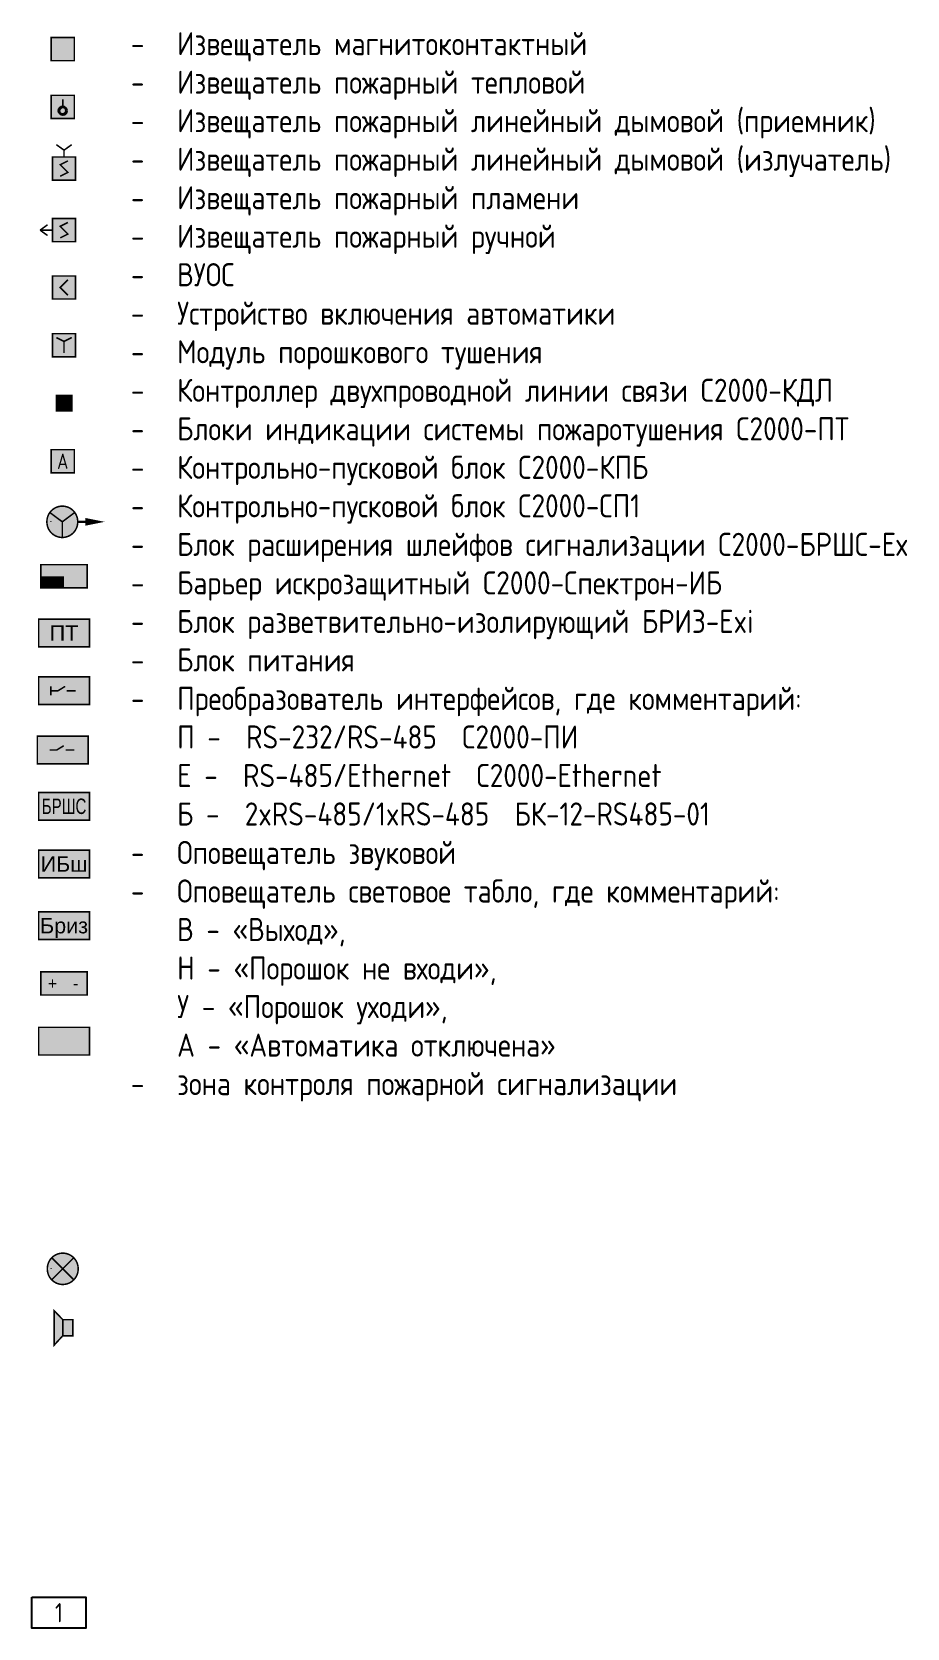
# Model space of a CAD drawing. Header units: millimetres. Extents: x -97100 to 319800, y -166950 to 107250.
# Drawn here: x -79050 to -67689, y 33000 to 53724 of the extents above; entities that cross this region are included whole.
import ezdxf
from ezdxf.enums import TextEntityAlignment as Align

# ---------------------------------------------------------------- set-up
doc = ezdxf.new("R2010")
doc.units = ezdxf.units.MM
for name, color, linetype, lineweight in [('0_ПОЖ_ИЗВ', 1, 'Continuous', 15), ('0_ПС', 1, 'Continuous', 15), ('5.5.2', 160, 'Continuous', 25), ('Штриховка', 7, 'Continuous', 25)]:
    doc.layers.add(name, color=color, linetype=linetype, lineweight=lineweight)
doc.styles.add('ARIAL', font='arial.ttf', dxfattribs={"height": 250})
doc.styles.get("Standard").update_dxf_attribs({"font": 'GOST2304A.ttf'})
doc.styles.add('мой', font='GOST_Common.ttf', dxfattribs={"width": 0.9, "height": 3})

msp = doc.modelspace()

# ---------------------------------------------------------------- texts
at = {"linetype": 'Continuous', "lineweight": 50, "insert": (-78065.17485, 53721.7311), "char_height": 300, "width": 11091.251632, "attachment_point": 1, "style": 'мой'}
msp.add_mtext('\\pi-900,l1200,t900;-^IИзвещатель магнитоконтактный\\P-^IИзвещатель пожарный тепловой{\\H1.8333x; }\\P-^IИзвещатель пожарный линейный дымовой (приемник){\\H1.6556x; }\\P-^IИзвещатель пожарный линейный дымовой (излучатель){\\H1.8023x; }\\P-^IИзвещатель пожарный пламени{\\H1.6534x; }\\P-^IИзвещатель пожарный ручной{\\H1.6155x; }\\P-^IВУОС{\\H1.6282x; }\\P-^IУстройство включения автоматики{\\H1.6239x; }\\P-^IМодуль порошкового тушения{\\H1.6254x; }\\P-^IКонтроллер двухпроводной линии связи С2000-КДЛ{\\H1.6249x; }\\P-^IБлоки индикации системы пожаротушения С2000-ПТ{\\H1.625x; }\\P-^IКонтрольно-пусковой блок С2000-КПБ{\\H1.625x; }\\P-^IКонтрольно-пусковой блок С2000-СП1{\\H1.625x; }\\P-^IБлок расширения шлейфов сигнализации С2000-БРШС-Ех{\\H1.625x; }\\P-^IБарьер искрозащитный С2000-Спектрон-ИБ{\\H1.625x; }\\P-^IБлок разветвительно-изолирующий БРИЗ-Exi{\\H1.625x; }\\P-^IБлок питания{\\H1.625x; }\\P-^IПреобразователь интерфейсов, где комментарий: {\\H1.625x; }\\P\\pi-300,t1200,1800;П -  RS-232/RS-485  С2000-ПИ{\\H1.625x; }\\PЕ -  RS-485/Ethernet  С2000-Ethernet {\\H1.625x; }\\PБ -  2xRS-485/1xRS-485  БК-12-RS485-01{\\H1.625x; }\\P\\pi-900,t900;-^IОповещатель звуковой{\\H1.625x; }\\P-^IОповещатель световое табло, где комментарий: {\\H1.625x; }\\P\\pi-300,t1200,1800;В - «Выход», {\\H1.625x; }\\PН - «Порошок не входи», {\\H1.625x; }\\PУ - «Порошок уходи»,{\\H1.625x; }\\PА - «Автоматика отключена»{\\H1.625x; }\\P\\pi-900,t900;-^Iзона контроля пожарной сигнализации {\\H1.625x; }', dxfattribs=at)

# ---------------------------------------------------------------- blocks, each defined once
blk = doc.blocks.new('ЗКПС')
at = {"color": 6, "linetype": 'Continuous', "lineweight": 30}
blk.add_lwpolyline([(0, 400), (700, 400), (700, 0), (0, 0)], close=True, dxfattribs=at)
blk.add_attdef('НОМЕР', text='', height=250, dxfattribs=at).set_placement((350, 200), align=Align.MIDDLE)
blk = doc.blocks.new('Устройство оконечное шлейфа')
at = {"linetype": 'Continuous', "lineweight": 30, "true_color": 0xffffff}
h = blk.add_hatch(color=7, dxfattribs=at)
h.dxf.hatch_style = 1
h.paths.add_polyline_path([(-100, 100), (-100, -100), (100, -100), (100, 100)])
at = {"const_width": 20}
for points in [[(-100, -100), (100, -100), (100, 100), (-100, 100), (-100, -100)], [(-50, 0), (50, 0), (50, 0)]]:
    blk.add_lwpolyline(points, dxfattribs=at)
blk = doc.blocks.new('ИзвПламени')
at = {"true_color": 0xffffff}
h = blk.add_hatch(color=7, dxfattribs=at)
h.dxf.hatch_style = 1
h.paths.add_polyline_path([(150, -150), (150, 150), (-150, 150), (-150, -150)])
at = {"layer": '0_ПОЖ_ИЗВ', "const_width": 20}
for points in [[(-150, -150), (150, -150), (150, 150), (-150, 150), (-150, -150)], [(50, 100), (-50, 0), (50, -100), (50, -100)]]:
    blk.add_lwpolyline(points, dxfattribs=at)
at = {"color": 7, "lineweight": 30, "style": 'ARIAL'}
blk.add_attdef('1', text='', height=250, dxfattribs=at).set_placement((0, 325), align=Align.MIDDLE)
blk = doc.blocks.new('*U116')
at = {"layer": 'Штриховка', "true_color": 0xffffff}
h = blk.add_hatch(color=7, dxfattribs=at)
h.dxf.hatch_style = 1
h.paths.add_polyline_path([(-300, 151.5), (-300, -148.5), (300, -148.5), (300, 151.5)])
at = {"color": 0}
for points, const_width in [([(-300, -73.5), (0, -73.5)], 150), ([(-300, -148.5), (-300, 151.5), (300, 151.5), (300, -148.5), (-300, -148.5)], 20)]:
    blk.add_lwpolyline(points, dxfattribs=dict(at, const_width=const_width))
at = {"color": 7, "lineweight": 30}
blk.add_attdef('1', text='', height=250, dxfattribs=at).set_placement((0, 321.5), align=Align.CENTER)
blk = doc.blocks.new('*U21')
at = {"true_color": 0xfcfcfc}
h = blk.add_hatch(color=7, dxfattribs=at)
h.dxf.hatch_style = 1
h.paths.add_polyline_path([(-300, 150), (-300, -150), (300, -150), (300, 150)])
at = {"color": 7, "const_width": 20}
blk.add_lwpolyline([(-300, -150), (-300, 150), (300, 150), (300, -150), (-300, -150)], dxfattribs=at)
at = {"color": 7, "lineweight": 30, "style": 'ARIAL'}
for s, p in [('+', (-150, 0)), ('-', (150, 0))]:
    blk.add_text(s, height=150, dxfattribs=at).set_placement(p, align=Align.MIDDLE_CENTER)
at = {"color": 7, "lineweight": 30}
blk.add_attdef('1', text='', height=250, dxfattribs=at).set_placement((0, 357), align=Align.MIDDLE_CENTER)
blk = doc.blocks.new('Расширитель на N зон')
at = {"true_color": 0xfcfcfc}
h = blk.add_hatch(color=7, dxfattribs=at)
h.dxf.hatch_style = 1
h.paths.add_polyline_path([(330, 180), (-330, 180), (-330, -180), (330, -180)])
at = {"color": 0, "const_width": 20}
blk.add_lwpolyline([(-330, -180), (-330, 180), (330, 180), (330, -180), (-330, -180)], dxfattribs=at)
at = {"lineweight": 30, "style": 'ARIAL'}
blk.add_attdef('2', text='', height=200, dxfattribs=at).set_placement((0, 0), align=Align.MIDDLE_CENTER)
blk = doc.blocks.new('ПИ')
at = {"true_color": 0xfcfcfc}
h = blk.add_hatch(color=7, dxfattribs=at)
h.dxf.hatch_style = 1
h.paths.add_polyline_path([(330, 180), (0, 0), (-330, -180), (330, -180)])
h = blk.add_hatch(color=7)
h.dxf.hatch_style = 1
h.paths.add_polyline_path([(-330, -180), (0, 0), (330, 180), (-330, 180)])
at = {"const_width": 20}
blk.add_lwpolyline([(-330, -180), (-330, 180), (330, 180), (330, -180), (-330, -180)], dxfattribs=at)
at = {"color": 7, "linetype": 'Continuous', "lineweight": 40}
blk.add_attdef('ПОЗ', (-50, 300), '', height=250, dxfattribs=at)
blk = doc.blocks.new('КПБ')
at = {"true_color": 0xfcfcfc}
h = blk.add_hatch(color=7, dxfattribs=at)
h.dxf.hatch_style = 1
h.paths.add_polyline_path([(330, 180), (-330, 180), (-330, -180), (330, -180)])
at = {"color": 0, "const_width": 20}
blk.add_lwpolyline([(-330, -180), (-330, 180), (330, 180), (330, -180), (-330, -180)], dxfattribs=at)
at = {"color": 7, "lineweight": 18, "const_width": 20}
for points in [[(-171, 58), (-171, -58)], [(-171, 0), (-79, 0), (14, 56)], [(36, 0), (151, 0)]]:
    blk.add_lwpolyline(points, dxfattribs=at)
at = {"lineweight": 30, "style": 'ARIAL'}
blk.add_attdef('2', text='', height=200, dxfattribs=at).set_placement((0, 386), align=Align.MIDDLE_CENTER)
blk = doc.blocks.new('ИзвЛинейный')
at = {"true_color": 0xffffff}
h = blk.add_hatch(color=7, dxfattribs=at)
h.dxf.hatch_style = 1
h.paths.add_polyline_path([(150, -150), (150, 150), (-150, 150), (-150, -150)])
at = {"layer": '0_ПОЖ_ИЗВ', "const_width": 20}
for points in [[(-99.5, 310), (0, 238.5)], [(99.5, 310), (0, 238.5)], [(0, 150), (0, 238.5)], [(-150, -150), (150, -150), (150, 150), (-150, 150), (-150, -150)], [(50, 100), (-50, 50), (50, -50), (-50, -100)]]:
    blk.add_lwpolyline(points, dxfattribs=at)
at = {"layer": '0_ПОЖ_ИЗВ', "color": 7, "lineweight": 30, "style": 'ARIAL'}
blk.add_attdef('1', text='', height=250, dxfattribs=at).set_placement((0, 483), align=Align.MIDDLE)
blk = doc.blocks.new('ИзвЛинейный_излуч')
at = {"true_color": 0xffffff}
h = blk.add_hatch(color=7, dxfattribs=at)
h.dxf.hatch_style = 1
h.paths.add_polyline_path([(150, -150), (150, 150), (-150, 150), (-150, -150)])
at = {"layer": '0_ПС', "const_width": 20}
for points in [[(-214.25, 69.75), (-311, 0)], [(-150, 0), (-311, 0)], [(-214.25, -69.75), (-311, 0)], [(-150, -150), (150, -150), (150, 150), (-150, 150), (-150, -150)], [(50, 100), (-50, 50), (50, -50), (-50, -100)]]:
    blk.add_lwpolyline(points, dxfattribs=at)
at = {"layer": '0_ПС', "color": 7, "lineweight": 30, "style": 'ARIAL'}
blk.add_attdef('1', text='', height=250, dxfattribs=at).set_placement((0, 526), align=Align.MIDDLE)
blk = doc.blocks.new('ИзвТепловой')
at = {"true_color": 0xffffff}
h = blk.add_hatch(color=7, dxfattribs=at)
h.dxf.hatch_style = 1
h.paths.add_polyline_path([(150, -150), (150, 150), (-150, 150), (-150, -150)])
at = {"color": 1, "linetype": 'Continuous', "lineweight": 50}
blk.add_circle((0, -50), 50, dxfattribs=at)
at = {"layer": '0_ПС', "const_width": 20}
for points in [[(-150, -150), (150, -150), (150, 150), (-150, 150), (-150, -150)], [(0, 0), (0, 100)]]:
    blk.add_lwpolyline(points, dxfattribs=at)
at = {"layer": '0_ПС', "color": 7, "lineweight": 30, "style": 'ARIAL'}
blk.add_attdef('1', text='', height=250, dxfattribs=at).set_placement((0, 325), align=Align.MIDDLE)
blk = doc.blocks.new('ИзвМК')
at = {"true_color": 0xffffff}
h = blk.add_hatch(color=7, dxfattribs=at)
h.dxf.hatch_style = 1
h.paths.add_polyline_path([(150, 50), (-150, 50), (-150, -50), (150, -50)])
at = {"layer": 'Штриховка'}
h = blk.add_hatch(color=0, dxfattribs=at)
h.dxf.hatch_style = 1
h.paths.add_polyline_path([(150, 150), (-150, 150), (-150, 50), (150, 50)])
h.paths.add_polyline_path([(150, -50), (-150, -50), (-150, -150), (150, -150)])
at = {"layer": '0_ПС', "color": 0, "const_width": 20}
blk.add_lwpolyline([(-150, -150), (150, -150), (150, 150), (-150, 150), (-150, -150)], dxfattribs=at)
at = {"layer": '0_ПС', "color": 7, "lineweight": 30}
blk.add_attdef('1', text='', height=250, dxfattribs=at).set_placement((0, 325), align=Align.MIDDLE)
blk = doc.blocks.new('Оповещатель пожарный световой')
at = {"linetype": 'Continuous', "lineweight": 30, "true_color": 0xffffff}
h = blk.add_hatch(color=7, dxfattribs=at)
h.dxf.hatch_style = 1
h.paths.add_polyline_path([(200, 0, 1.01657), (-200, 0, 1.01657)])
at = {"color": 4}
blk.add_line((-150, 4), (-150, 0), dxfattribs=at)
at = {"color": 0, "linetype": 'Continuous', "ltscale": 3, "const_width": 20}
blk.add_lwpolyline([(200, 0, 1.01657), (-200, 0, 1.01657)], format="xyb", close=True, dxfattribs=at)
at = {"color": 0, "const_width": 20}
for points in [[(-144, 144), (144, -144)], [(-141, -141), (141, 141)]]:
    blk.add_lwpolyline(points, dxfattribs=at)
at = {"color": 7, "lineweight": 30}
blk.add_attdef('Поз', text='', height=250, dxfattribs=at).set_placement((-24, 525), align=Align.MIDDLE)
at = {"color": 0, "linetype": 'Continuous', "lineweight": 30}
blk.add_attdef('ТИП', (200, 150), '', height=200, dxfattribs=at)
blk = doc.blocks.new('*U107')
at = {"linetype": 'Continuous', "lineweight": 50, "true_color": 0xffffff}
h = blk.add_hatch(color=7, dxfattribs=at)
h.dxf.hatch_style = 1
h.paths.add_polyline_path([(-110, 220), (-110, -225), (0, -105), (0, 105)])
h.paths.add_polyline_path([(0, 105), (0, -105), (130, -105), (130, 105)])
at = {"color": 0, "const_width": 20}
blk.add_lwpolyline([(0, -105), (-110, -225), (-110, 220), (0, 105)], dxfattribs=at)
blk.add_lwpolyline([(0, -105), (0, 105), (130, 105), (130, -105)], close=True, dxfattribs=at)
at = {"color": 7, "lineweight": 30, "style": 'ARIAL'}
blk.add_attdef('1', text='', height=250, dxfattribs=at).set_placement((-24, 525), align=Align.MIDDLE)
blk = doc.blocks.new('ИзвБуква')
at = {"true_color": 0xffffff}
h = blk.add_hatch(color=7, dxfattribs=at)
h.dxf.hatch_style = 1
h.paths.add_polyline_path([(150, 150), (-150, 150), (-150, -150), (150, -150)])
at = {"color": 0, "const_width": 20}
blk.add_lwpolyline([(-150, -150), (150, -150), (150, 150), (-150, 150), (-150, -150)], dxfattribs=at)
at = {"color": 7, "lineweight": 30}
blk.add_attdef('1', text='', height=250, dxfattribs=at).set_placement((0, 300), align=Align.CENTER)
at = {"color": 0, "linetype": 'Continuous', "lineweight": 30}
blk.add_attdef('БУКВА', text='', height=200, dxfattribs=at).set_placement((0, -100), align=Align.CENTER)
blk = doc.blocks.new('*U110')
at = {"linetype": 'Continuous', "lineweight": 30, "true_color": 0xffffff}
h = blk.add_hatch(color=7, dxfattribs=at)
h.dxf.hatch_style = 1
h.paths.add_polyline_path([(-200, 0, 1.01657), (200, 0, 1.01657)])
at = {"color": 1}
blk.add_line((-150, 4), (-150, 0), dxfattribs=at)
at = {"color": 1, "linetype": 'Continuous', "ltscale": 3, "const_width": 20}
blk.add_lwpolyline([(200, 0, 1.01657), (-200, 0, 1.01657)], format="xyb", close=True, dxfattribs=at)
at = {"color": 1, "const_width": 20}
for points in [[(-162, 121), (0, 0)], [(0, 0), (162, 121)], [(0, -200), (0, 0)]]:
    blk.add_lwpolyline(points, dxfattribs=at)
at = {"linetype": 'ByBlock', "lineweight": 40}
blk.add_lwpolyline([(300, 0), (200, 0)], dxfattribs=at)
at = {"linetype": 'Continuous', "lineweight": 15}
blk.add_solid([(300, -50), (550, 0), (300, 50)], dxfattribs=at)
at = {"color": 7, "lineweight": 30, "style": 'ARIAL'}
blk.add_attdef('1', text='', height=250, dxfattribs=at).set_placement((0, 800), align=Align.MIDDLE)
blk = doc.blocks.new('СП1')
at = {"true_color": 0xfcfcfc}
h = blk.add_hatch(color=7, dxfattribs=at)
h.dxf.hatch_style = 1
h.paths.add_polyline_path([(330, 180), (-330, 180), (-330, -180), (330, -180)])
at = {"color": 0, "const_width": 20}
blk.add_lwpolyline([(-330, -180), (-330, 180), (330, 180), (330, -180), (-330, -180)], dxfattribs=at)
at = {"color": 7, "lineweight": 18, "const_width": 20}
for points in [[(-171, 0), (-79, 0), (14, 56)], [(36, 0), (151, 0)]]:
    blk.add_lwpolyline(points, dxfattribs=at)
at = {"lineweight": 30, "style": 'ARIAL'}
blk.add_attdef('2', text='', height=250, dxfattribs=at).set_placement((0, 386), align=Align.MIDDLE_CENTER)
blk = doc.blocks.new('ИПР')
at = {"true_color": 0xffffff}
h = blk.add_hatch(color=7, dxfattribs=at)
h.dxf.hatch_style = 1
h.paths.add_polyline_path([(150, 150), (-150, 150), (-150, -150), (150, -150)])
at = {"color": 0, "const_width": 20}
for points in [[(-150, -150), (150, -150), (150, 150), (-150, 150), (-150, -150)], [(-100, 100), (0, 50), (100, 100)], [(0, 50), (0, -100)]]:
    blk.add_lwpolyline(points, dxfattribs=at)
at = {"color": 7, "lineweight": 30}
blk.add_attdef('1', text='', height=250, dxfattribs=at).set_placement((0, 300), align=Align.CENTER)

# ---------------------------------------------------------------- block references
at = {"color": 1, "linetype": 'Continuous', "lineweight": 30}
for name, p in [('ИзвМК', (-78650, 53500)), ('*U110', (-78655.64701, 47363.3114))]:
    msp.add_blockref(name, p, dxfattribs=at)
at = {"color": 1, "linetype": 'Continuous', "lineweight": 40}
msp.add_blockref('ИзвТепловой', (-78650, 52750), dxfattribs=at)
at = {"color": 1, "linetype": 'Continuous', "lineweight": 30}
ref = msp.add_blockref('ИзвБуква', (-78650, 48150), dxfattribs=at)
ref.add_attrib('БУКВА', 'А', dxfattribs={"color": 0, "linetype": 'Continuous', "lineweight": 30, "height": 200}).set_placement((-78650, 48050), align=Align.CENTER)
at = {"color": 7}
for p, values in [((-78633.07689, 45920), {'2': 'ПТ'}), ((-78633.07689, 42920), {'2': 'ИБш'}), ((-78633.07689, 42120), {'2': 'Бриз'})]:
    msp.add_blockref('Расширитель на N зон', p, dxfattribs=at).add_auto_attribs(values)
for name, p in [('КПБ', (-78633.07689, 45170)), ('*U21', (-78633.07689, 41370))]:
    msp.add_blockref(name, p, dxfattribs=at)
at = {"color": 7, "linetype": 'Continuous', "lineweight": 40}
for name, p in [('СП1', (-78650, 44400)), ('ПИ', (-78633.07689, 40620))]:
    msp.add_blockref(name, p, dxfattribs=at)
at = {"color": 7}
ref = msp.add_blockref('Расширитель на N зон', (-78633.07689, 43670), dxfattribs=at)
ref.add_attrib('2', 'БРШС', dxfattribs={"lineweight": 30, "height": 200, "style": 'ARIAL', "width": 0.7}).set_placement((-78633.07689, 43670), align=Align.MIDDLE_CENTER)
at = {"color": 3, "linetype": 'Continuous', "lineweight": 30}
for name, p in [('Оповещатель пожарный световой', (-78650, 37664.55564)), ('*U107', (-78650, 36900))]:
    msp.add_blockref(name, p, dxfattribs=at)
at = {"color": 6, "linetype": 'Continuous', "lineweight": 30}
msp.add_blockref('ЗКПС', (-79050.00007, 33000), dxfattribs=at).add_auto_attribs({'НОМЕР': '1'})
at = {"layer": '0_ПОЖ_ИЗВ', "color": 7, "linetype": 'Continuous', "lineweight": 40}
for name, p in [('ИзвЛинейный_излуч', (-78633.07689, 51150)), ('ИзвПламени', (-78633.07689, 50405.44436))]:
    msp.add_blockref(name, p, dxfattribs=at)
at = {"layer": '0_ПОЖ_ИЗВ', "color": 1}
for name, p in [('ИПР', (-78633.07689, 49655.44436)), ('*U116', (-78633.07689, 46655.44436))]:
    msp.add_blockref(name, p, dxfattribs=at)
at = {"layer": '0_ПОЖ_ИЗВ', "color": 7}
msp.add_blockref('Устройство оконечное шлейфа', (-78633.07689, 48905.44436), dxfattribs=at)
at = {"layer": '5.5.2', "color": 1, "linetype": 'Continuous', "lineweight": 13}
msp.add_blockref('ИзвЛинейный', (-78633.07689, 51950), dxfattribs=at)

msp.set_redraw_order([(e.dxf.handle, doc.entitydb.next_handle()) for e in msp.query("TEXT MTEXT ATTDEF DIMENSION ARC_DIMENSION")])  # texts and dimensions are drawn at this point

doc.saveas('drawing.dxf')
